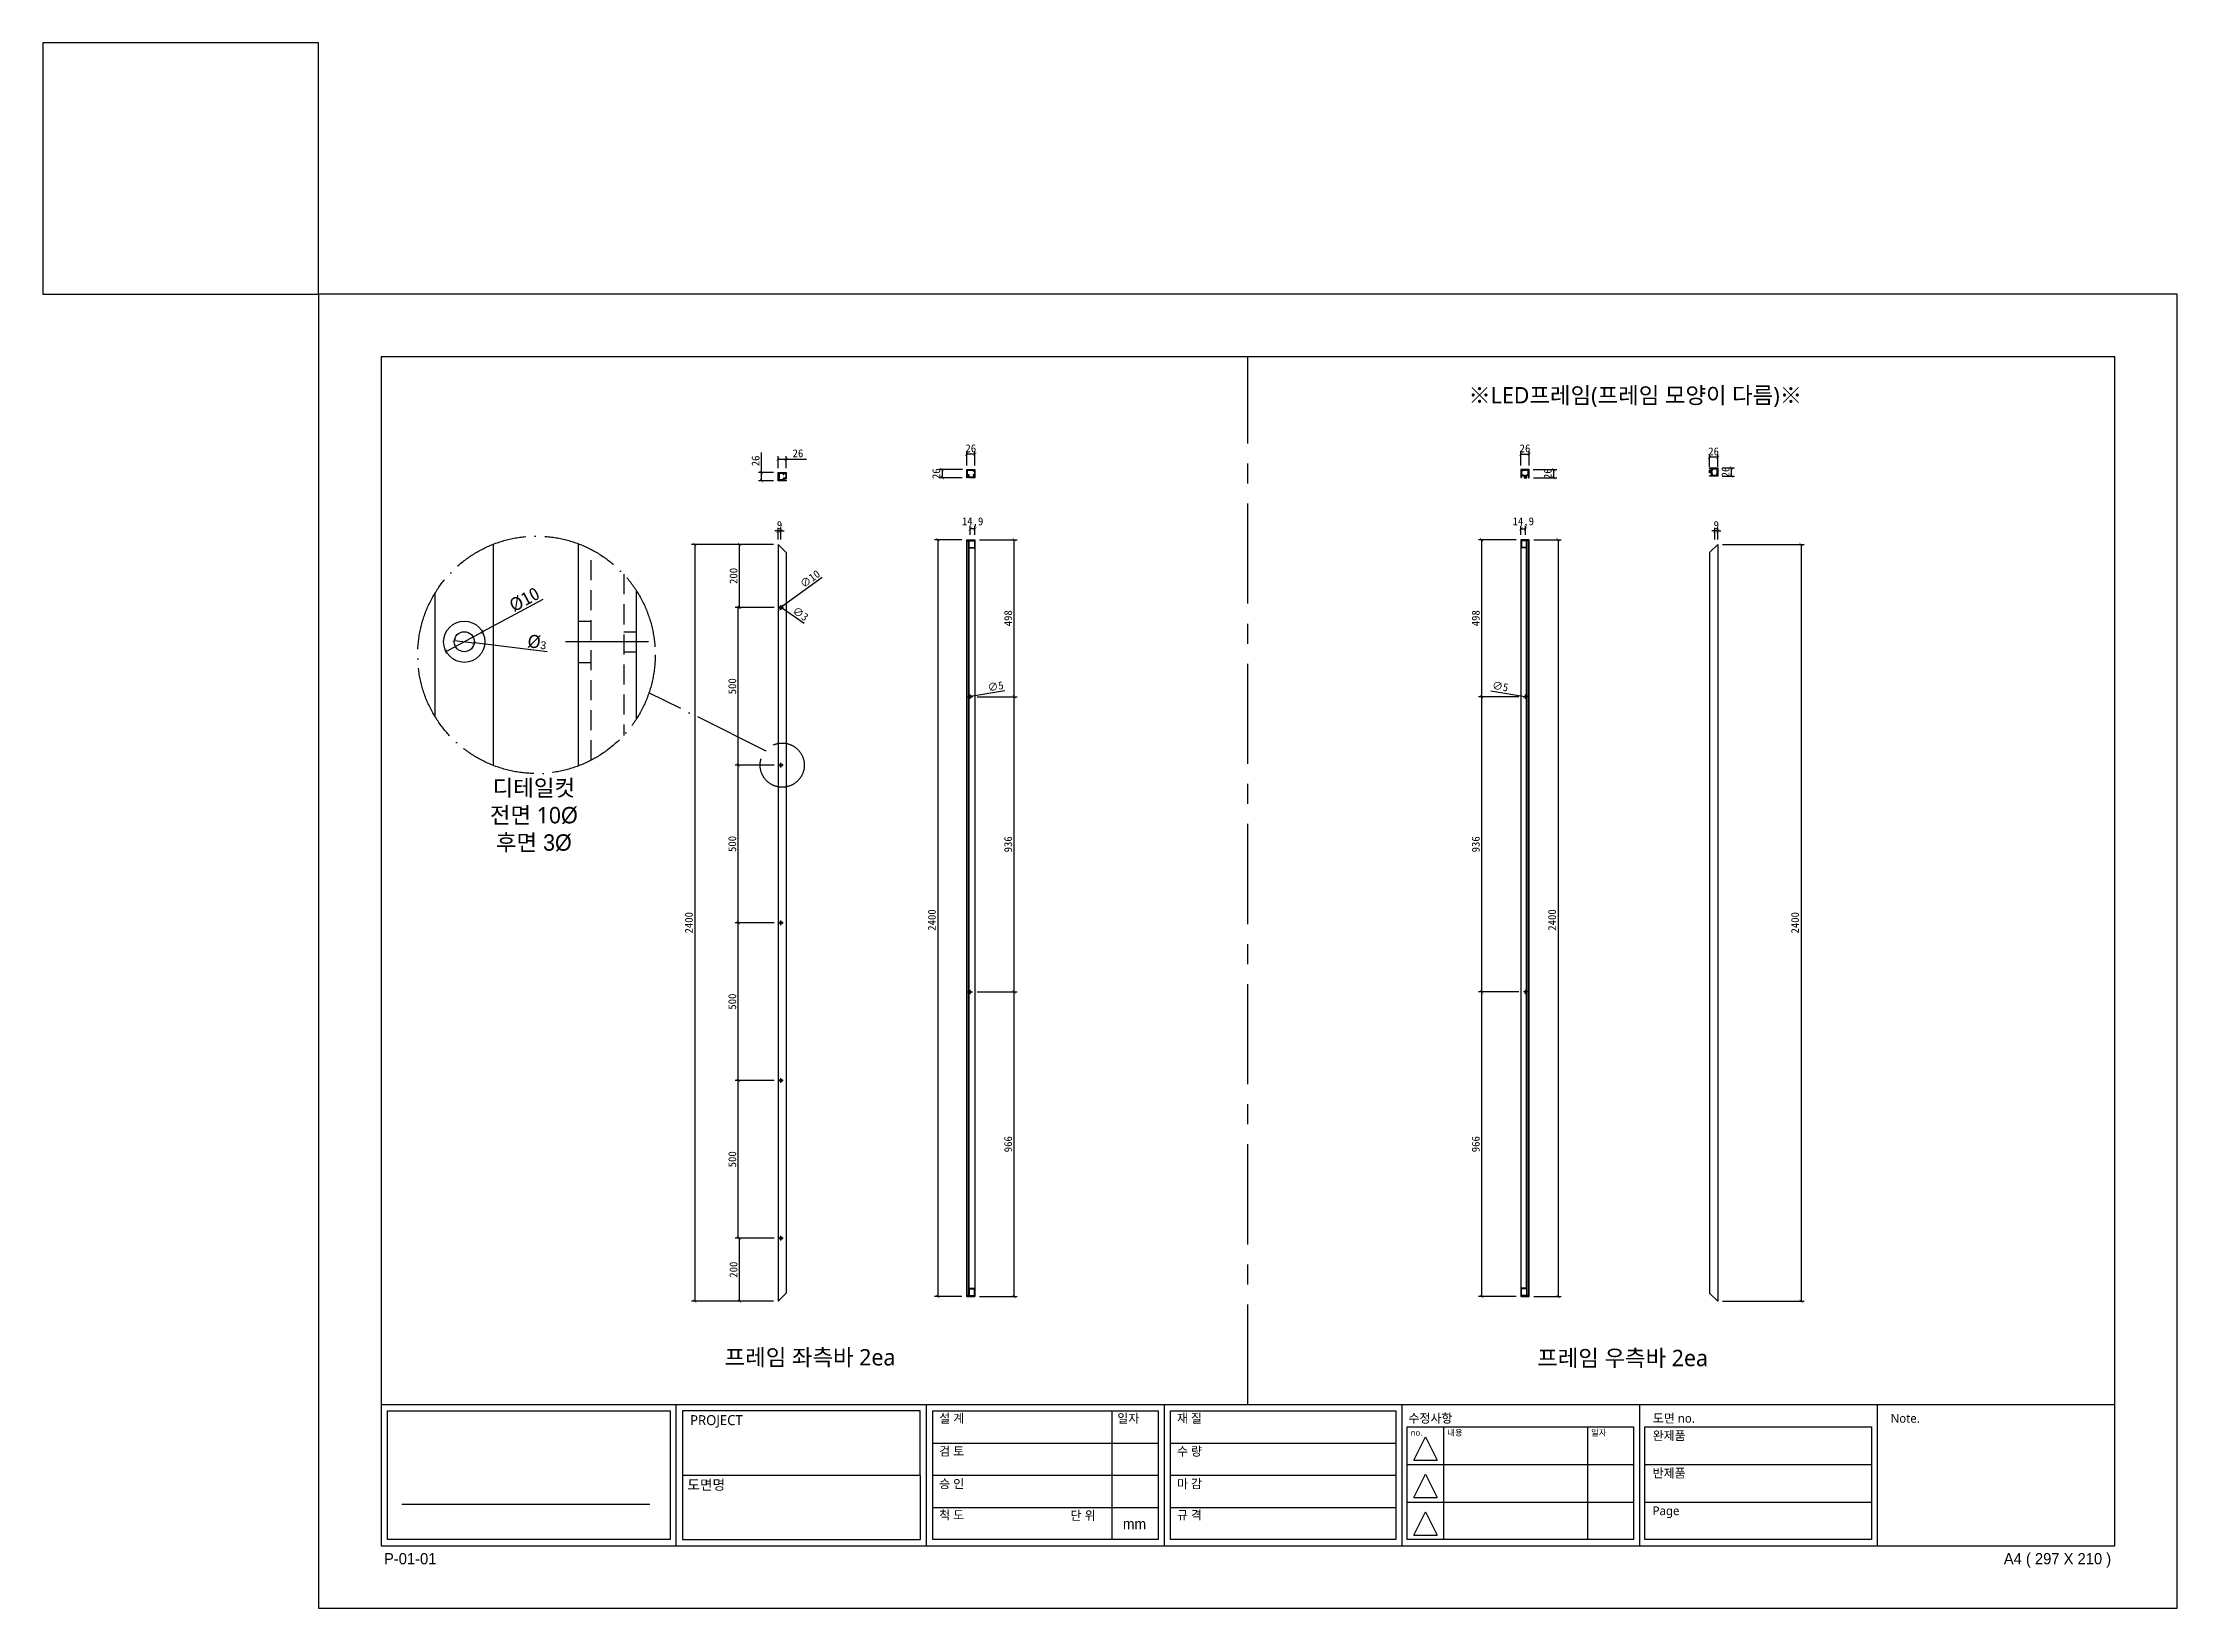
# Model space of a CAD drawing. Header units: millimetres. Extents: x -44117 to 256353, y -2095463 to 65325.
# Drawn here: x -36756 to -29988, y 57733 to 62698 of the extents above; entities that cross this region are included whole.
import ezdxf

# ---------------------------------------------------------------- set-up
doc = ezdxf.new("R2010")
doc.units = ezdxf.units.MM
doc.header["$LTSCALE"] = 10
for name, pattern in [('ACAD_ISO04W100', [30, 24, -3, 0, -3]), ('CENTER', [50.8, 31.75, -6.35, 6.35, -6.35]), ('HIDDEN', [9.525, 6.35, -3.175])]:
    doc.linetypes.add(name, pattern=pattern)
for name, color, linetype in [('cen', 1, 'CENTER'), ('도면층1', 7, 'HIDDEN'), ('도면층2', 3, 'CENTER')]:
    doc.layers.add(name, color=color, linetype=linetype)
doc.styles.add('고딕', font='')
doc.styles.get('고딕').set_extended_font_data('HYgtrE')
doc.dimstyles.new('ISO-25', dxfattribs={"dimtxt": 2.5, "dimasz": 2.5, "dimexe": 1, "dimexo": 1, "dimtad": 1, "dimtxsty": 'Standard', "dimblk": 'ARCHTICK', "dimcen": 2.5, "dimadec": 0, "dimazin": 0, "dimtfac": 1, "dimtmove": 0, "dimatfit": 3, "dimfxl": 0, "dimarcsym": 0})

msp = doc.modelspace()

# ---------------------------------------------------------------- texts
at = {"color": 142, "char_height": 52.004575, "width": 1506.5379465, "attachment_point": 5, "style": '고딕'}
for s, insert in [('{\\fMalgun Gothic|b0|i0|c129|p50;\\C3;※LED프레임(프레임 모양이 다름)※}', (-31706.82036, 61573.95106)), ('{\\fMalgun Gothic|b0|i0|c129|p50;디테일컷\\P전면 10\\fGulim|b0|i0|c129|p50;\\C144;\\c10845184;Ø\\P후면 3Ø}', (-35199.16962, 60245.33745)), ('{\\fMalgun Gothic|b0|i0|c129|p50;프레임 좌측바 2ea}', (-34323.45206, 58526.30182)), ('{\\fMalgun Gothic|b0|i0|c129|p50;프레임 우측바 2ea}', (-31746.99603, 58524.06167))]:
    msp.add_mtext(s, dxfattribs=dict(at, insert=insert))

# ---------------------------------------------------------------- blocks, each defined once
blk = doc.blocks.new('A$C2EC13F1B')
at = {"color": 7}
for p, q in [((-3.67, -0.83), (-1.17, 4.17)), ((-1.17, 4.17), (1.33, -0.83))]:
    blk.add_line(p, q, dxfattribs=at)
blk.add_lwpolyline([(-3.67, -0.83), (1.33, -0.83)], dxfattribs=at)
blk = doc.blocks.new('a4 1scale')
at = {"color": 8}
for p, q in [((-15144.83, -4477.05), (-14867.83, -4477.05)), ((-15097.66, -4499.61), (-15097.66, -4477.05)), ((-15057.67, -4499.62), (-15057.67, -4477.06)), ((-15028.06, -4478.06), (-15028.06, -4498.62)), ((-15019.68, -4499.62), (-15019.68, -4477.06)), ((-14981.69, -4499.62), (-14981.69, -4477.06)), ((-14943.7, -4499.62), (-14943.7, -4477.06)), ((-14905.71, -4499.62), (-14905.71, -4477.06)), ((-14980.9, -4480.63), (-14944.7, -4480.63)), ((-14975.07, -4480.63), (-14975.07, -4498.62)), ((-14952.08, -4480.63), (-14952.08, -4498.62)), ((-14942.91, -4480.63), (-14906.71, -4480.63)), ((-15056.67, -4483.2), (-15020.68, -4483.2)), ((-15018.68, -4483.2), (-14982.69, -4483.2)), ((-15096.66, -4488.33), (-15058.67, -4488.34)), ((-15056.67, -4488.34), (-15020.68, -4488.34)), ((-15018.68, -4488.34), (-14982.69, -4488.34)), ((-14980.9, -4486.63), (-14944.7, -4486.63)), ((-14942.91, -4486.63), (-14906.71, -4486.63)), ((-15141.53, -4492.95), (-15101.88, -4492.95)), ((-15056.67, -4493.48), (-15020.68, -4493.48)), ((-15018.68, -4493.48), (-14982.69, -4493.48)), ((-14980.9, -4492.63), (-14944.7, -4492.63)), ((-14942.91, -4492.63), (-14906.71, -4492.63))]:
    blk.add_line(p, q, dxfattribs=at)
for points in [[(-15154.83, -4509.61), (-14857.83, -4509.61), (-14857.83, -4299.61), (-15154.83, -4299.61)], [(-15144.83, -4499.61), (-14867.83, -4499.61), (-14867.83, -4309.61), (-15144.83, -4309.61)]]:
    blk.add_lwpolyline(points, close=True)
for points in [[(-15143.82, -4478.05), (-15098.66, -4478.05), (-15098.66, -4498.61), (-15143.83, -4498.61)], [(-15058.67, -4478.06), (-15096.66, -4478.05), (-15096.66, -4498.61), (-15058.66, -4498.62)], [(-15056.67, -4478.06), (-15020.68, -4478.06), (-15020.68, -4498.62), (-15056.67, -4498.62)], [(-15018.68, -4478.06), (-14982.69, -4478.06), (-14982.69, -4498.62), (-15018.68, -4498.62)]]:
    blk.add_lwpolyline(points, close=True, dxfattribs=at)
for points in [[(-14944.7, -4480.63), (-14944.7, -4498.62), (-14980.9, -4498.62), (-14980.9, -4480.63)], [(-14906.71, -4480.63), (-14906.71, -4498.62), (-14942.91, -4498.62), (-14942.91, -4480.63)]]:
    blk.add_lwpolyline(points, dxfattribs=at)
at = {"color": 8, "xscale": 0.7469071166727064, "yscale": 0.7469071166727064, "zscale": 0.7469071166727064}
for p in [(-14977.06, -4485.3), (-14977.06, -4491.3), (-14977.06, -4497.29)]:
    blk.add_blockref('A$C2EC13F1B', p, dxfattribs=at)
at = {"color": 8, "style": '고딕'}
for s, insert, char_height, width, attachment_point in [('{\\fMalgun Gothic|b0|i0|c129|p50;PROJECT}', (-15095.45, -4478.74), 1.6004, 37.4801, 1), ('{\\fMalgun Gothic|b0|i0|c129|p50;설 계}', (-15055.65, -4478.55), 1.4003, 21.6513, 1), ('{\\fGulim|b0|i0|c129|p50;일자}', (-15027.2, -4478.57), 1.4, 24.7824, 1), ('{\\fMalgun Gothic|b0|i0|c129|p50;재 질}', (-15017.66, -4478.55), 1.4003, 21.6513, 1), ('{\\fMalgun Gothic|b0|i0|c129|p50;수정사항}', (-14980.67, -4478.55), 1.4003, 21.6513, 1), ('{\\fMalgun Gothic|b0|i0|c129|p50;no.}', (-14980.32, -4481.07), 0.96, 25.9815, 1), ('{\\fMalgun Gothic|b0|i0|c129|p50;내용}', (-14974.49, -4481.07), 0.96, 25.9815, 1), ('{\\fMalgun Gothic|b0|i0|c129|p50;일자}', (-14951.5, -4481.07), 0.96, 25.9815, 1), ('{\\fGulim|b0|i0|c129|p50;완\\fMalgun Gothic|b0|i0|c129|p50;제품}', (-14941.66, -4481.32), 1.4003, 21.6513, 1), ('{\\fMalgun Gothic|b0|i0|c129|p50;도면 no.}', (-14941.63, -4478.55), 1.4003, 21.6513, 1), ('{\\fMalgun Gothic|b0|i0|c129|p50;Note.}', (-14903.64, -4478.55), 1.4003, 21.6513, 1), ('{\\fMalgun Gothic|b0|i0|c129|p50;검 토}', (-15055.65, -4483.82), 1.4003, 21.6513, 1), ('{\\fMalgun Gothic|b0|i0|c129|p50;수 량}', (-15017.66, -4483.82), 1.4003, 21.6513, 1), ('{\\fMalgun Gothic|b0|i0|c129|p50;반제품}', (-14941.66, -4487.32), 1.4003, 21.6513, 1), ('{\\fMalgun Gothic|b0|i0|c129|p50;도면명}', (-15095.89, -4489.07), 1.6004, 37.4801, 1), ('{\\fMalgun Gothic|b0|i0|c129|p50;승 인}', (-15055.65, -4489.02), 1.4003, 21.6513, 1), ('{\\fMalgun Gothic|b0|i0|c129|p50;마 감}', (-15017.66, -4489.02), 1.4003, 21.6513, 1), ('{\\fMalgun Gothic|b0|i0|c129|p50;척 도 }', (-15055.65, -4494.02), 1.4003, 21.6513, 1), ('{\\fGulim|b0|i0|c129|p50;단 위}', (-15034.68, -4494.09), 1.4003, 21.6513, 1), ('{\\fMalgun Gothic|b0|i0|c129|p50;규 격 }', (-15017.66, -4494.02), 1.4003, 21.6513, 1), ('{\\fMalgun Gothic|b0|i0|c129|p50;Page}', (-14941.66, -4493.32), 1.4003, 21.6513, 1), ('mm', (-15024.45, -4496.13), 1.7, 15.2516, 5), ('{\\C8;P-01-01}', (-15144.37, -4500.78), 1.8004, 27.0059, 1), ('{\\C8;A4 ( 297 X 210 )}', (-14868.4, -4500.78), 1.8004, 27.0059, 3)]:
    blk.add_mtext(s, dxfattribs=dict(at, insert=insert, char_height=char_height, width=width, attachment_point=attachment_point))
blk = doc.blocks.new('_ArchTick')
at = {"color": 0, "linetype": 'ByBlock', "const_width": 0.15}
blk.add_lwpolyline([(-0.5, -0.5), (0.5, 0.5)], dxfattribs=at)
blk = doc.blocks.new('*D731')
at = {"color": 0, "lineweight": -2}
for p, q in [((-34439.6, 61106.9), (-34698.8, 61106.9)), ((-34688.8, 61106.9), (-34688.8, 58706.9)), ((-34439.6, 58706.9), (-34698.8, 58706.9))]:
    blk.add_line(p, q, dxfattribs=at)
at = {"layer": 'Defpoints', "color": 0}
for p in [(-34424.6, 61106.9), (-34688.8, 58706.9), (-34424.6, 58706.9)]:
    blk.add_point(p, dxfattribs=at)
at = {"color": 0, "lineweight": -2, "xscale": 10, "yscale": 10, "zscale": 10}
for p, rotation in [((-34688.8, 61106.9), 90), ((-34688.8, 58706.9), 270)]:
    blk.add_blockref('_ArchTick', p, dxfattribs=dict(at, rotation=rotation))
at = {"color": 0, "insert": (-34707.5, 59906.9), "char_height": 25, "attachment_point": 5, "rotation": 90}
blk.add_mtext('2400', dxfattribs=at)
blk = doc.blocks.new('*D732')
at = {"color": 0, "lineweight": -2}
for p, q in [((-34437.6, 58906.9), (-34557.1, 58906.9)), ((-34547.1, 58706.9), (-34547.1, 58906.9)), ((-34439.6, 58706.9), (-34557.1, 58706.9))]:
    blk.add_line(p, q, dxfattribs=at)
at = {"layer": 'Defpoints', "color": 0}
for p in [(-34547.1, 58906.9), (-34422.6, 58906.9), (-34424.6, 58706.9)]:
    blk.add_point(p, dxfattribs=at)
at = {"color": 0, "lineweight": -2, "xscale": 10, "yscale": 10, "zscale": 10}
for p, rotation in [((-34547.1, 58906.9), 90), ((-34547.1, 58706.9), 270)]:
    blk.add_blockref('_ArchTick', p, dxfattribs=dict(at, rotation=rotation))
at = {"color": 0, "insert": (-34565.9, 58806.9), "char_height": 25, "attachment_point": 5, "rotation": 90}
blk.add_mtext('200', dxfattribs=at)
blk = doc.blocks.new('*D733')
at = {"color": 0, "lineweight": -2}
for p, q in [((-34437.6, 59406.9), (-34561.1, 59406.9)), ((-34551.1, 58906.9), (-34551.1, 59406.9)), ((-34437.6, 58906.9), (-34561.1, 58906.9))]:
    blk.add_line(p, q, dxfattribs=at)
at = {"layer": 'Defpoints', "color": 0}
for p in [(-34551.1, 59406.9), (-34422.6, 59406.9), (-34422.6, 58906.9)]:
    blk.add_point(p, dxfattribs=at)
at = {"color": 0, "lineweight": -2, "xscale": 10, "yscale": 10, "zscale": 10}
for p, rotation in [((-34551.1, 59406.9), 90), ((-34551.1, 58906.9), 270)]:
    blk.add_blockref('_ArchTick', p, dxfattribs=dict(at, rotation=rotation))
at = {"color": 0, "insert": (-34569.9, 59156.9), "char_height": 25, "attachment_point": 5, "rotation": 90}
blk.add_mtext('500', dxfattribs=at)
blk = doc.blocks.new('*D734')
at = {"color": 0, "lineweight": -2}
for p, q in [((-34437.6, 59906.9), (-34561.1, 59906.9)), ((-34551.1, 59406.9), (-34551.1, 59906.9)), ((-34437.6, 59406.9), (-34561.1, 59406.9))]:
    blk.add_line(p, q, dxfattribs=at)
at = {"layer": 'Defpoints', "color": 0}
for p in [(-34551.1, 59906.9), (-34422.6, 59906.9), (-34422.6, 59406.9)]:
    blk.add_point(p, dxfattribs=at)
at = {"color": 0, "lineweight": -2, "xscale": 10, "yscale": 10, "zscale": 10}
for p, rotation in [((-34551.1, 59906.9), 90), ((-34551.1, 59406.9), 270)]:
    blk.add_blockref('_ArchTick', p, dxfattribs=dict(at, rotation=rotation))
at = {"color": 0, "insert": (-34569.9, 59656.9), "char_height": 25, "attachment_point": 5, "rotation": 90}
blk.add_mtext('500', dxfattribs=at)
blk = doc.blocks.new('*D735')
at = {"color": 0, "lineweight": -2}
for p, q in [((-34437.6, 60406.9), (-34561.1, 60406.9)), ((-34551.1, 59906.9), (-34551.1, 60406.9)), ((-34437.6, 59906.9), (-34561.1, 59906.9))]:
    blk.add_line(p, q, dxfattribs=at)
at = {"layer": 'Defpoints', "color": 0}
for p in [(-34551.1, 60406.9), (-34422.6, 60406.9), (-34422.6, 59906.9)]:
    blk.add_point(p, dxfattribs=at)
at = {"color": 0, "lineweight": -2, "xscale": 10, "yscale": 10, "zscale": 10}
for p, rotation in [((-34551.1, 60406.9), 90), ((-34551.1, 59906.9), 270)]:
    blk.add_blockref('_ArchTick', p, dxfattribs=dict(at, rotation=rotation))
at = {"color": 0, "insert": (-34569.9, 60156.9), "char_height": 25, "attachment_point": 5, "rotation": 90}
blk.add_mtext('500', dxfattribs=at)
blk = doc.blocks.new('*D736')
at = {"color": 0, "lineweight": -2}
for p, q in [((-34437.6, 60906.9), (-34561.1, 60906.9)), ((-34551.1, 60406.9), (-34551.1, 60906.9)), ((-34437.6, 60406.9), (-34561.1, 60406.9))]:
    blk.add_line(p, q, dxfattribs=at)
at = {"layer": 'Defpoints', "color": 0}
for p in [(-34551.1, 60906.9), (-34422.6, 60906.9), (-34422.6, 60406.9)]:
    blk.add_point(p, dxfattribs=at)
at = {"color": 0, "lineweight": -2, "xscale": 10, "yscale": 10, "zscale": 10}
for p, rotation in [((-34551.1, 60906.9), 90), ((-34551.1, 60406.9), 270)]:
    blk.add_blockref('_ArchTick', p, dxfattribs=dict(at, rotation=rotation))
at = {"color": 0, "insert": (-34569.9, 60656.9), "char_height": 25, "attachment_point": 5, "rotation": 90}
blk.add_mtext('500', dxfattribs=at)
blk = doc.blocks.new('*D737')
at = {"color": 0, "lineweight": -2}
for p, q in [((-34439.6, 61106.9), (-34557.1, 61106.9)), ((-34547.1, 60906.9), (-34547.1, 61106.9)), ((-34437.6, 60906.9), (-34557.1, 60906.9))]:
    blk.add_line(p, q, dxfattribs=at)
at = {"layer": 'Defpoints', "color": 0}
for p in [(-34547.1, 61106.9), (-34424.6, 61106.9), (-34422.6, 60906.9)]:
    blk.add_point(p, dxfattribs=at)
at = {"color": 0, "lineweight": -2, "xscale": 10, "yscale": 10, "zscale": 10}
for p, rotation in [((-34547.1, 61106.9), 90), ((-34547.1, 60906.9), 270)]:
    blk.add_blockref('_ArchTick', p, dxfattribs=dict(at, rotation=rotation))
at = {"color": 0, "insert": (-34565.9, 61006.9), "char_height": 25, "attachment_point": 5, "rotation": 90}
blk.add_mtext('200', dxfattribs=at)
blk = doc.blocks.new('*D724')
at = {"color": 0, "lineweight": -2}
for p, q in [((-34285.2, 61002), (-34411.5, 60909.8)), ((-34419.6, 60903.9), (-34411.5, 60909.8)), ((-34419.6, 60903.9), (-34419.6, 60903.9))]:
    blk.add_line(p, q, dxfattribs=at)
at = {"layer": 'Defpoints', "color": 0}
for p in [(-34419.6, 60903.9), (-34411.5, 60909.8)]:
    blk.add_point(p, dxfattribs=at)
at = {"color": 0, "lineweight": -2, "xscale": 10, "yscale": 10, "zscale": 10}
for p, rotation in [((-34411.5, 60909.8), 216.1355697823303), ((-34419.6, 60903.9), 36.13556978233034)]:
    blk.add_blockref('_ArchTick', p, dxfattribs=dict(at, rotation=rotation))
at = {"color": 0, "insert": (-34323.2, 60997.5), "char_height": 25, "attachment_point": 5, "rotation": 36.13557}
blk.add_mtext('∅10', dxfattribs=at)
blk = doc.blocks.new('*D738')
at = {"color": 0, "lineweight": -2}
for p, q in [((-34416.8, 60907.7), (-34416.8, 60907.7)), ((-34416.8, 60907.7), (-34414.3, 60906)), ((-34342.1, 60855.9), (-34414.3, 60906))]:
    blk.add_line(p, q, dxfattribs=at)
at = {"layer": 'Defpoints', "color": 0}
for p in [(-34416.8, 60907.7), (-34414.3, 60906)]:
    blk.add_point(p, dxfattribs=at)
at = {"color": 0, "lineweight": -2, "xscale": 10, "yscale": 10, "zscale": 10}
for p, rotation in [((-34416.8, 60907.7), 325.2612745729193), ((-34414.3, 60906), 145.2612745729194)]:
    blk.add_blockref('_ArchTick', p, dxfattribs=dict(at, rotation=rotation))
at = {"color": 0, "insert": (-34353.7, 60886.7), "char_height": 25, "attachment_point": 5, "rotation": 325.26127}
blk.add_mtext('∅3', dxfattribs=at)
blk = doc.blocks.new('*D739')
at = {"color": 0, "lineweight": -2}
for p, q in [((-35170.9, 60932.6), (-35362.2, 60829.3)), ((-35477.3, 60767.2), (-35362.2, 60829.3)), ((-35477.3, 60767.2), (-35477.3, 60767.2))]:
    blk.add_line(p, q, dxfattribs=at)
at = {"layer": 'Defpoints', "color": 0}
for p in [(-35362.2, 60829.3), (-35477.3, 60767.2)]:
    blk.add_point(p, dxfattribs=at)
at = {"color": 0, "lineweight": -2, "xscale": 10, "yscale": 10, "zscale": 10}
for p, rotation in [((-35362.2, 60829.3), 208.3664107921225), ((-35477.3, 60767.2), 28.3664107921225)]:
    blk.add_blockref('_ArchTick', p, dxfattribs=dict(at, rotation=rotation))
at = {"color": 0, "insert": (-35229, 60932), "char_height": 25, "attachment_point": 5, "rotation": 28.36641}
blk.add_mtext('{\\H1.6667x;Ø10}', dxfattribs=at)
blk = doc.blocks.new('*D740')
at = {"color": 0, "lineweight": -2}
for p, q in [((-35451.3, 60802.1), (-35451.3, 60802.1)), ((-35451.3, 60802.1), (-35388.2, 60794.3)), ((-35157.3, 60765.8), (-35388.2, 60794.3))]:
    blk.add_line(p, q, dxfattribs=at)
at = {"layer": 'Defpoints', "color": 0}
for p in [(-35451.3, 60802.1), (-35388.2, 60794.3)]:
    blk.add_point(p, dxfattribs=at)
at = {"color": 0, "lineweight": -2, "xscale": 10, "yscale": 10, "zscale": 10}
for p, rotation in [((-35451.3, 60802.1), 352.9456362608946), ((-35388.2, 60794.3), 172.9456362608946)]:
    blk.add_blockref('_ArchTick', p, dxfattribs=dict(at, rotation=rotation))
at = {"color": 0, "insert": (-35189.2, 60797), "char_height": 25, "attachment_point": 5, "rotation": 352.94564}
blk.add_mtext('{\\H1.6667x;Ø\\fPMingLiU|b0|i0|c129|p0;\\H0.59999x;3}', dxfattribs=at)
blk = doc.blocks.new('*D725')
at = {"color": 0, "lineweight": -2}
for p, q in [((-34424.6, 61149.4), (-34434.6, 61149.4)), ((-34424.6, 61121.9), (-34424.6, 61159.4)), ((-34424.6, 61149.4), (-34415.6, 61149.4)), ((-34415.6, 61121.9), (-34415.6, 61159.4)), ((-34415.6, 61149.4), (-34405.6, 61149.4))]:
    blk.add_line(p, q, dxfattribs=at)
at = {"layer": 'Defpoints', "color": 0}
for p in [(-34415.6, 61149.4), (-34424.6, 61106.9), (-34415.6, 61106.9)]:
    blk.add_point(p, dxfattribs=at)
at = {"color": 0, "lineweight": -2, "xscale": 10, "yscale": 10, "zscale": 10}
blk.add_blockref('_ArchTick', (-34424.6, 61149.4), dxfattribs=at)
at = {"color": 0, "lineweight": -2, "xscale": 10, "yscale": 10, "zscale": 10, "rotation": 180}
blk.add_blockref('_ArchTick', (-34415.6, 61149.4), dxfattribs=at)
at = {"color": 0, "insert": (-34420.1, 61168.2), "char_height": 25, "attachment_point": 5}
blk.add_mtext('9', dxfattribs=at)
blk = doc.blocks.new('*D726')
at = {"color": 0, "lineweight": -2}
for p, q in [((-33817.9, 60623.3), (-33813, 60624.1)), ((-33817.9, 60623.3), (-33817.9, 60623.3)), ((-33705.2, 60642.7), (-33813, 60624.1))]:
    blk.add_line(p, q, dxfattribs=at)
at = {"layer": 'Defpoints', "color": 0}
for p in [(-33817.9, 60623.3), (-33813, 60624.1)]:
    blk.add_point(p, dxfattribs=at)
at = {"color": 0, "lineweight": -2, "xscale": 10, "yscale": 10, "zscale": 10}
for p, rotation in [((-33817.9, 60623.3), 9.769614519440799), ((-33813, 60624.1), 189.7696145194408)]:
    blk.add_blockref('_ArchTick', p, dxfattribs=dict(at, rotation=rotation))
at = {"color": 0, "insert": (-33735, 60656.6), "char_height": 25, "attachment_point": 5, "rotation": 9.76961}
blk.add_mtext('∅5', dxfattribs=at)
blk = doc.blocks.new('*D727')
at = {"color": 0, "lineweight": -2}
for p, q in [((-33841.6, 61121.7), (-33928.3, 61121.7)), ((-33918.3, 61121.7), (-33918.3, 58721.7)), ((-33841.6, 58721.7), (-33928.3, 58721.7))]:
    blk.add_line(p, q, dxfattribs=at)
at = {"layer": 'Defpoints', "color": 0}
for p in [(-33826.6, 61121.7), (-33918.3, 58721.7), (-33826.6, 58721.7)]:
    blk.add_point(p, dxfattribs=at)
at = {"color": 0, "lineweight": -2, "xscale": 10, "yscale": 10, "zscale": 10}
for p, rotation in [((-33918.3, 61121.7), 90), ((-33918.3, 58721.7), 270)]:
    blk.add_blockref('_ArchTick', p, dxfattribs=dict(at, rotation=rotation))
at = {"color": 0, "insert": (-33937.1, 59915.7), "char_height": 25, "attachment_point": 5, "rotation": 90}
blk.add_mtext('2400', dxfattribs=at)
blk = doc.blocks.new('*D723')
at = {"color": 0, "lineweight": -2}
for p, q in [((-33815.5, 61136.7), (-33815.5, 61166.1)), ((-33800.6, 61156.1), (-33815.5, 61156.1)), ((-33800.6, 61136.7), (-33800.6, 61166.1))]:
    blk.add_line(p, q, dxfattribs=at)
at = {"layer": 'Defpoints', "color": 0}
for p in [(-33815.5, 61156.1), (-33815.5, 61121.7), (-33800.6, 61121.7)]:
    blk.add_point(p, dxfattribs=at)
at = {"color": 0, "lineweight": -2, "xscale": 10, "yscale": 10, "zscale": 10, "rotation": 180}
blk.add_blockref('_ArchTick', (-33815.5, 61156.1), dxfattribs=at)
at = {"color": 0, "lineweight": -2, "xscale": 10, "yscale": 10, "zscale": 10}
blk.add_blockref('_ArchTick', (-33800.6, 61156.1), dxfattribs=at)
at = {"color": 0, "insert": (-33808, 61176.9), "char_height": 25, "attachment_point": 5}
blk.add_mtext('14,9', dxfattribs=at)
blk = doc.blocks.new('*D728')
at = {"color": 0, "lineweight": -2}
for p, q in [((-33789, 59687.7), (-33666.3, 59687.7)), ((-33676.3, 58721.7), (-33676.3, 59687.7)), ((-33785.6, 58721.7), (-33666.3, 58721.7))]:
    blk.add_line(p, q, dxfattribs=at)
at = {"layer": 'Defpoints', "color": 0}
for p in [(-33804, 59687.7), (-33676.3, 59687.7), (-33800.6, 58721.7)]:
    blk.add_point(p, dxfattribs=at)
at = {"color": 0, "lineweight": -2, "xscale": 10, "yscale": 10, "zscale": 10}
for p, rotation in [((-33676.3, 59687.7), 90), ((-33676.3, 58721.7), 270)]:
    blk.add_blockref('_ArchTick', p, dxfattribs=dict(at, rotation=rotation))
at = {"color": 0, "insert": (-33695.1, 59204.7), "char_height": 25, "attachment_point": 5, "rotation": 90}
blk.add_mtext('966', dxfattribs=at)
blk = doc.blocks.new('*D729')
at = {"color": 0, "lineweight": -2}
for p, q in [((-33789, 60623.7), (-33666.3, 60623.7)), ((-33676.3, 59687.7), (-33676.3, 60623.7)), ((-33793.5, 59687.7), (-33666.3, 59687.7))]:
    blk.add_line(p, q, dxfattribs=at)
at = {"layer": 'Defpoints', "color": 0}
for p in [(-33804, 60623.7), (-33676.3, 60623.7), (-33808.5, 59687.7)]:
    blk.add_point(p, dxfattribs=at)
at = {"color": 0, "lineweight": -2, "xscale": 10, "yscale": 10, "zscale": 10}
for p, rotation in [((-33676.3, 60623.7), 90), ((-33676.3, 59687.7), 270)]:
    blk.add_blockref('_ArchTick', p, dxfattribs=dict(at, rotation=rotation))
at = {"color": 0, "insert": (-33695.1, 60155.7), "char_height": 25, "attachment_point": 5, "rotation": 90}
blk.add_mtext('936', dxfattribs=at)
blk = doc.blocks.new('*D730')
at = {"color": 0, "lineweight": -2}
for p, q in [((-33785.6, 61121.7), (-33666.3, 61121.7)), ((-33676.3, 60623.7), (-33676.3, 61121.7)), ((-33793.5, 60623.7), (-33666.3, 60623.7))]:
    blk.add_line(p, q, dxfattribs=at)
at = {"layer": 'Defpoints', "color": 0}
for p in [(-33800.6, 61121.7), (-33676.3, 61121.7), (-33808.5, 60623.7)]:
    blk.add_point(p, dxfattribs=at)
at = {"color": 0, "lineweight": -2, "xscale": 10, "yscale": 10, "zscale": 10}
for p, rotation in [((-33676.3, 61121.7), 90), ((-33676.3, 60623.7), 270)]:
    blk.add_blockref('_ArchTick', p, dxfattribs=dict(at, rotation=rotation))
at = {"color": 0, "insert": (-33695.1, 60872.7), "char_height": 25, "attachment_point": 5, "rotation": 90}
blk.add_mtext('498', dxfattribs=at)
blk = doc.blocks.new('*D802')
at = {"color": 0, "lineweight": -2}
for p, q in [((-33826.6, 61357.5), (-33826.6, 61402.7)), ((-33800.6, 61392.7), (-33826.6, 61392.7)), ((-33800.6, 61357.3), (-33800.6, 61402.7))]:
    blk.add_line(p, q, dxfattribs=at)
at = {"layer": 'Defpoints', "color": 0}
for p in [(-33826.6, 61392.7), (-33826.6, 61342.5), (-33800.6, 61342.3)]:
    blk.add_point(p, dxfattribs=at)
at = {"color": 0, "lineweight": -2, "xscale": 10, "yscale": 10, "zscale": 10, "rotation": 180}
blk.add_blockref('_ArchTick', (-33826.6, 61392.7), dxfattribs=at)
at = {"color": 0, "lineweight": -2, "xscale": 10, "yscale": 10, "zscale": 10}
blk.add_blockref('_ArchTick', (-33800.6, 61392.7), dxfattribs=at)
at = {"color": 0, "insert": (-33813.6, 61411.5), "char_height": 25, "attachment_point": 5}
blk.add_mtext('26', dxfattribs=at)
blk = doc.blocks.new('*D803')
at = {"color": 0, "lineweight": -2}
for p, q in [((-33840, 61344), (-33914.3, 61344)), ((-33904.3, 61344), (-33904.3, 61318)), ((-33840.8, 61318), (-33914.3, 61318))]:
    blk.add_line(p, q, dxfattribs=at)
at = {"layer": 'Defpoints', "color": 0}
for p in [(-33825, 61344), (-33904.3, 61318), (-33825.8, 61318)]:
    blk.add_point(p, dxfattribs=at)
at = {"color": 0, "lineweight": -2, "xscale": 10, "yscale": 10, "zscale": 10}
for p, rotation in [((-33904.3, 61344), 90), ((-33904.3, 61318), 270)]:
    blk.add_blockref('_ArchTick', p, dxfattribs=dict(at, rotation=rotation))
at = {"color": 0, "insert": (-33923, 61331), "char_height": 25, "attachment_point": 5, "rotation": 90}
blk.add_mtext('26', dxfattribs=at)
blk = doc.blocks.new('*D825')
at = {"color": 0, "lineweight": -2}
for p, q in [((-31430.3, 61106.9), (-31171.1, 61106.9)), ((-31181.1, 61106.9), (-31181.1, 58706.9)), ((-31430.3, 58706.9), (-31171.1, 58706.9))]:
    blk.add_line(p, q, dxfattribs=at)
at = {"layer": 'Defpoints', "color": 0}
for p in [(-31445.3, 61106.9), (-31445.3, 58706.9), (-31181.1, 58706.9)]:
    blk.add_point(p, dxfattribs=at)
at = {"color": 0, "lineweight": -2, "xscale": 10, "yscale": 10, "zscale": 10}
for p, rotation in [((-31181.1, 61106.9), 90), ((-31181.1, 58706.9), 270)]:
    blk.add_blockref('_ArchTick', p, dxfattribs=dict(at, rotation=rotation))
at = {"color": 0, "insert": (-31199.9, 59906.9), "char_height": 25, "attachment_point": 5, "rotation": 90}
blk.add_mtext('2400', dxfattribs=at)
blk = doc.blocks.new('*D819')
at = {"color": 0, "lineweight": -2}
for p, q in [((-31454.3, 61149.4), (-31464.3, 61149.4)), ((-31454.3, 61121.9), (-31454.3, 61159.4)), ((-31445.3, 61149.4), (-31454.3, 61149.4)), ((-31445.3, 61121.9), (-31445.3, 61159.4)), ((-31445.3, 61149.4), (-31435.3, 61149.4))]:
    blk.add_line(p, q, dxfattribs=at)
at = {"layer": 'Defpoints', "color": 0}
for p in [(-31454.3, 61149.4), (-31454.3, 61106.9), (-31445.3, 61106.9)]:
    blk.add_point(p, dxfattribs=at)
at = {"color": 0, "lineweight": -2, "xscale": 10, "yscale": 10, "zscale": 10}
blk.add_blockref('_ArchTick', (-31454.3, 61149.4), dxfattribs=at)
at = {"color": 0, "lineweight": -2, "xscale": 10, "yscale": 10, "zscale": 10, "rotation": 180}
blk.add_blockref('_ArchTick', (-31445.3, 61149.4), dxfattribs=at)
at = {"color": 0, "insert": (-31449.8, 61168.2), "char_height": 25, "attachment_point": 5}
blk.add_mtext('9', dxfattribs=at)
blk = doc.blocks.new('*D826')
at = {"color": 0, "lineweight": -2}
for p, q in [((-32164.7, 60642.7), (-32056.9, 60624.1)), ((-32051.9, 60623.3), (-32056.9, 60624.1)), ((-32051.9, 60623.3), (-32051.9, 60623.3))]:
    blk.add_line(p, q, dxfattribs=at)
at = {"layer": 'Defpoints', "color": 0}
for p in [(-32056.9, 60624.1), (-32051.9, 60623.3)]:
    blk.add_point(p, dxfattribs=at)
at = {"color": 0, "lineweight": -2, "xscale": 10, "yscale": 10, "zscale": 10}
for p, rotation in [((-32056.9, 60624.1), 350.2303854806272), ((-32051.9, 60623.3), 170.2303854806272)]:
    blk.add_blockref('_ArchTick', p, dxfattribs=dict(at, rotation=rotation))
at = {"color": 0, "insert": (-32134.8, 60656.6), "char_height": 25, "attachment_point": 5, "rotation": 350.23039}
blk.add_mtext('∅5', dxfattribs=at)
blk = doc.blocks.new('*D827')
at = {"color": 0, "lineweight": -2}
for p, q in [((-32028.3, 61121.7), (-31941.5, 61121.7)), ((-31951.5, 61121.7), (-31951.5, 58721.7)), ((-32028.3, 58721.7), (-31941.5, 58721.7))]:
    blk.add_line(p, q, dxfattribs=at)
at = {"layer": 'Defpoints', "color": 0}
for p in [(-32043.3, 61121.7), (-32043.3, 58721.7), (-31951.5, 58721.7)]:
    blk.add_point(p, dxfattribs=at)
at = {"color": 0, "lineweight": -2, "xscale": 10, "yscale": 10, "zscale": 10}
for p, rotation in [((-31951.5, 61121.7), 90), ((-31951.5, 58721.7), 270)]:
    blk.add_blockref('_ArchTick', p, dxfattribs=dict(at, rotation=rotation))
at = {"color": 0, "insert": (-31970.3, 59915.7), "char_height": 25, "attachment_point": 5, "rotation": 90}
blk.add_mtext('2400', dxfattribs=at)
blk = doc.blocks.new('*D820')
at = {"color": 0, "lineweight": -2}
for p, q in [((-32069.3, 61136.7), (-32069.3, 61166.1)), ((-32069.3, 61156.1), (-32054.4, 61156.1)), ((-32054.4, 61136.7), (-32054.4, 61166.1))]:
    blk.add_line(p, q, dxfattribs=at)
at = {"layer": 'Defpoints', "color": 0}
for p in [(-32069.3, 61121.7), (-32054.4, 61156.1), (-32054.4, 61121.7)]:
    blk.add_point(p, dxfattribs=at)
at = {"color": 0, "lineweight": -2, "xscale": 10, "yscale": 10, "zscale": 10, "rotation": 180}
blk.add_blockref('_ArchTick', (-32069.3, 61156.1), dxfattribs=at)
at = {"color": 0, "lineweight": -2, "xscale": 10, "yscale": 10, "zscale": 10}
blk.add_blockref('_ArchTick', (-32054.4, 61156.1), dxfattribs=at)
at = {"color": 0, "insert": (-32061.8, 61176.9), "char_height": 25, "attachment_point": 5}
blk.add_mtext('14,9', dxfattribs=at)
blk = doc.blocks.new('*D828')
at = {"color": 0, "lineweight": -2}
for p, q in [((-32080.9, 59687.7), (-32203.6, 59687.7)), ((-32193.6, 58721.7), (-32193.6, 59687.7)), ((-32084.3, 58721.7), (-32203.6, 58721.7))]:
    blk.add_line(p, q, dxfattribs=at)
at = {"layer": 'Defpoints', "color": 0}
for p in [(-32193.6, 59687.7), (-32065.9, 59687.7), (-32069.3, 58721.7)]:
    blk.add_point(p, dxfattribs=at)
at = {"color": 0, "lineweight": -2, "xscale": 10, "yscale": 10, "zscale": 10}
for p, rotation in [((-32193.6, 59687.7), 90), ((-32193.6, 58721.7), 270)]:
    blk.add_blockref('_ArchTick', p, dxfattribs=dict(at, rotation=rotation))
at = {"color": 0, "insert": (-32212.3, 59204.7), "char_height": 25, "attachment_point": 5, "rotation": 90}
blk.add_mtext('966', dxfattribs=at)
blk = doc.blocks.new('*D829')
at = {"color": 0, "lineweight": -2}
for p, q in [((-32080.9, 60623.7), (-32203.6, 60623.7)), ((-32193.6, 59687.7), (-32193.6, 60623.7)), ((-32076.4, 59687.7), (-32203.6, 59687.7))]:
    blk.add_line(p, q, dxfattribs=at)
at = {"layer": 'Defpoints', "color": 0}
for p in [(-32193.6, 60623.7), (-32065.9, 60623.7), (-32061.4, 59687.7)]:
    blk.add_point(p, dxfattribs=at)
at = {"color": 0, "lineweight": -2, "xscale": 10, "yscale": 10, "zscale": 10}
for p, rotation in [((-32193.6, 60623.7), 90), ((-32193.6, 59687.7), 270)]:
    blk.add_blockref('_ArchTick', p, dxfattribs=dict(at, rotation=rotation))
at = {"color": 0, "insert": (-32212.3, 60155.7), "char_height": 25, "attachment_point": 5, "rotation": 90}
blk.add_mtext('936', dxfattribs=at)
blk = doc.blocks.new('*D830')
at = {"color": 0, "lineweight": -2}
for p, q in [((-32084.3, 61121.7), (-32203.6, 61121.7)), ((-32193.6, 60623.7), (-32193.6, 61121.7)), ((-32076.4, 60623.7), (-32203.6, 60623.7))]:
    blk.add_line(p, q, dxfattribs=at)
at = {"layer": 'Defpoints', "color": 0}
for p in [(-32193.6, 61121.7), (-32069.3, 61121.7), (-32061.4, 60623.7)]:
    blk.add_point(p, dxfattribs=at)
at = {"color": 0, "lineweight": -2, "xscale": 10, "yscale": 10, "zscale": 10}
for p, rotation in [((-32193.6, 61121.7), 90), ((-32193.6, 60623.7), 270)]:
    blk.add_blockref('_ArchTick', p, dxfattribs=dict(at, rotation=rotation))
at = {"color": 0, "insert": (-32212.3, 60872.7), "char_height": 25, "attachment_point": 5, "rotation": 90}
blk.add_mtext('498', dxfattribs=at)
blk = doc.blocks.new('*D821')
at = {"color": 0, "lineweight": -2}
for p, q in [((-31471.3, 61352.7), (-31471.3, 61393)), ((-31445.3, 61352.7), (-31445.3, 61393)), ((-31445.3, 61383), (-31471.3, 61383))]:
    blk.add_line(p, q, dxfattribs=at)
at = {"layer": 'Defpoints', "color": 0}
for p in [(-31471.3, 61383), (-31471.3, 61337.7), (-31445.3, 61337.7)]:
    blk.add_point(p, dxfattribs=at)
at = {"color": 0, "lineweight": -2, "xscale": 10, "yscale": 10, "zscale": 10, "rotation": 180}
blk.add_blockref('_ArchTick', (-31471.3, 61383), dxfattribs=at)
at = {"color": 0, "lineweight": -2, "xscale": 10, "yscale": 10, "zscale": 10}
blk.add_blockref('_ArchTick', (-31445.3, 61383), dxfattribs=at)
at = {"color": 0, "insert": (-31458.3, 61401.7), "char_height": 25, "attachment_point": 5}
blk.add_mtext('26', dxfattribs=at)
blk = doc.blocks.new('*D822')
at = {"color": 0, "lineweight": -2}
for p, q in [((-31430.8, 61349.5), (-31391.7, 61349.5)), ((-31430.8, 61323.5), (-31391.7, 61323.5)), ((-31401.7, 61323.5), (-31401.7, 61349.5))]:
    blk.add_line(p, q, dxfattribs=at)
at = {"layer": 'Defpoints', "color": 0}
for p in [(-31445.8, 61349.5), (-31445.8, 61323.5), (-31401.7, 61349.5)]:
    blk.add_point(p, dxfattribs=at)
at = {"color": 0, "lineweight": -2, "xscale": 10, "yscale": 10, "zscale": 10}
for p, rotation in [((-31401.7, 61349.5), 90), ((-31401.7, 61323.5), 270)]:
    blk.add_blockref('_ArchTick', p, dxfattribs=dict(at, rotation=rotation))
at = {"color": 0, "insert": (-31420.4, 61336.5), "char_height": 25, "attachment_point": 5, "rotation": 90}
blk.add_mtext('26', dxfattribs=at)
blk = doc.blocks.new('*D823')
at = {"color": 0, "lineweight": -2}
for p, q in [((-32069.3, 61357.3), (-32069.3, 61402.7)), ((-32069.3, 61392.7), (-32043.3, 61392.7)), ((-32043.3, 61357.5), (-32043.3, 61402.7))]:
    blk.add_line(p, q, dxfattribs=at)
at = {"layer": 'Defpoints', "color": 0}
for p in [(-32043.3, 61392.7), (-32069.3, 61342.3), (-32043.3, 61342.5)]:
    blk.add_point(p, dxfattribs=at)
at = {"color": 0, "lineweight": -2, "xscale": 10, "yscale": 10, "zscale": 10, "rotation": 180}
blk.add_blockref('_ArchTick', (-32069.3, 61392.7), dxfattribs=at)
at = {"color": 0, "lineweight": -2, "xscale": 10, "yscale": 10, "zscale": 10}
blk.add_blockref('_ArchTick', (-32043.3, 61392.7), dxfattribs=at)
at = {"color": 0, "insert": (-32056.3, 61411.5), "char_height": 25, "attachment_point": 5}
blk.add_mtext('26', dxfattribs=at)
blk = doc.blocks.new('*D824')
at = {"color": 0, "lineweight": -2}
for p, q in [((-32029.9, 61344), (-31955.6, 61344)), ((-31965.6, 61344), (-31965.6, 61318)), ((-32029, 61318), (-31955.6, 61318))]:
    blk.add_line(p, q, dxfattribs=at)
at = {"layer": 'Defpoints', "color": 0}
for p in [(-32044.9, 61344), (-32044, 61318), (-31965.6, 61318)]:
    blk.add_point(p, dxfattribs=at)
at = {"color": 0, "lineweight": -2, "xscale": 10, "yscale": 10, "zscale": 10}
for p, rotation in [((-31965.6, 61344), 90), ((-31965.6, 61318), 270)]:
    blk.add_blockref('_ArchTick', p, dxfattribs=dict(at, rotation=rotation))
at = {"color": 0, "insert": (-31984.3, 61331), "char_height": 25, "attachment_point": 5, "rotation": 90}
blk.add_mtext('26', dxfattribs=at)
blk = doc.blocks.new('*D1230')
at = {"color": 0, "lineweight": -2}
for p, q in [((-34424.7, 61349), (-34424.7, 61386.9)), ((-34424.7, 61376.9), (-34398.7, 61376.9)), ((-34398.7, 61349), (-34398.7, 61386.9)), ((-34398.7, 61376.9), (-34334.5, 61376.9))]:
    blk.add_line(p, q, dxfattribs=at)
at = {"layer": 'Defpoints', "color": 0}
for p in [(-34424.7, 61334), (-34398.7, 61376.9), (-34398.7, 61334)]:
    blk.add_point(p, dxfattribs=at)
at = {"color": 0, "lineweight": -2, "xscale": 10, "yscale": 10, "zscale": 10, "rotation": 180}
blk.add_blockref('_ArchTick', (-34424.7, 61376.9), dxfattribs=at)
at = {"color": 0, "lineweight": -2, "xscale": 10, "yscale": 10, "zscale": 10}
blk.add_blockref('_ArchTick', (-34398.7, 61376.9), dxfattribs=at)
at = {"color": 0, "insert": (-34361.6, 61395.6), "char_height": 25, "attachment_point": 5}
blk.add_mtext('26', dxfattribs=at)
blk = doc.blocks.new('*D1231')
at = {"color": 0, "lineweight": -2}
for p, q in [((-34477.2, 61334.5), (-34477.2, 61398.7)), ((-34439.2, 61334.5), (-34487.2, 61334.5)), ((-34477.2, 61308.5), (-34477.2, 61334.5)), ((-34439.2, 61308.5), (-34487.2, 61308.5))]:
    blk.add_line(p, q, dxfattribs=at)
at = {"layer": 'Defpoints', "color": 0}
for p in [(-34477.2, 61334.5), (-34424.2, 61334.5), (-34424.2, 61308.5)]:
    blk.add_point(p, dxfattribs=at)
at = {"color": 0, "lineweight": -2, "xscale": 10, "yscale": 10, "zscale": 10}
for p, rotation in [((-34477.2, 61334.5), 90), ((-34477.2, 61308.5), 270)]:
    blk.add_blockref('_ArchTick', p, dxfattribs=dict(at, rotation=rotation))
at = {"color": 0, "insert": (-34495.9, 61371.6), "char_height": 25, "attachment_point": 5, "rotation": 90}
blk.add_mtext('26', dxfattribs=at)

# ---------------------------------------------------------------- dimensions: what is measured, and where the dimension line sits
for base, p1, p2, override, picture, middle in [((-34477.16056, 61334.53324), (-34424.16527, 61308.53324), (-34424.16527, 61334.53324), {"dimscale": 10, "dimasz": 1, "dimexo": 1.5}, '*D1231', (-34495.91056, 61371.61657)), ((-33676.31285, 61121.69025), (-33808.48497, 60623.69025), (-33800.58497, 61121.69025), {"dimscale": 10, "dimasz": 1, "dimexo": 1.5, "dimtmove": 1}, '*D730', (-33695.06285, 60872.69025)), ((-32193.56968, 61121.69025), (-32061.39756, 60623.69025), (-32069.29756, 61121.69025), {"dimscale": 10, "dimasz": 1, "dimexo": 1.5, "dimtmove": 1}, '*D830', (-32212.31968, 60872.69025)), ((-34688.77035, 58706.85234), (-34424.56527, 61106.85234), (-34424.56527, 58706.85234), {"dimscale": 10, "dimasz": 1, "dimexo": 1.5}, '*D731', (-34707.52035, 59906.85234)), ((-34547.1425, 61106.85234), (-34422.56527, 60906.85234), (-34424.56527, 61106.85234), {"dimscale": 10, "dimasz": 1, "dimexo": 1.5}, '*D737', (-34565.8925, 61006.85234)), ((-31181.11219, 58706.85234), (-31445.31726, 61106.85234), (-31445.31726, 58706.85234), {"dimscale": 10, "dimasz": 1, "dimexo": 1.5}, '*D825', (-31199.86219, 59906.85234)), ((-34551.1425, 60906.85234), (-34422.56527, 60406.85234), (-34422.56527, 60906.85234), {"dimscale": 10, "dimasz": 1, "dimexo": 1.5}, '*D736', (-34569.8925, 60656.85234)), ((-33676.31285, 60623.69025), (-33808.48497, 59687.69025), (-33803.98497, 60623.69025), {"dimscale": 10, "dimasz": 1, "dimexo": 1.5, "dimtmove": 1}, '*D729', (-33695.06285, 60155.69025)), ((-32193.56968, 60623.69025), (-32061.39756, 59687.69025), (-32065.89756, 60623.69025), {"dimscale": 10, "dimasz": 1, "dimexo": 1.5, "dimtmove": 1}, '*D829', (-32212.31968, 60155.69025)), ((-34551.1425, 60406.85234), (-34422.56527, 59906.85234), (-34422.56527, 60406.85234), {"dimscale": 10, "dimasz": 1, "dimexo": 1.5}, '*D735', (-34569.8925, 60156.85234)), ((-34551.1425, 59906.85234), (-34422.56527, 59406.85234), (-34422.56527, 59906.85234), {"dimscale": 10, "dimasz": 1, "dimexo": 1.5}, '*D734', (-34569.8925, 59656.85234)), ((-33676.31285, 59687.69025), (-33800.58497, 58721.69025), (-33803.98497, 59687.69025), {"dimscale": 10, "dimasz": 1, "dimexo": 1.5}, '*D728', (-33695.06285, 59204.69025)), ((-32193.56968, 59687.69025), (-32069.29756, 58721.69025), (-32065.89756, 59687.69025), {"dimscale": 10, "dimasz": 1, "dimexo": 1.5}, '*D828', (-32212.31968, 59204.69025)), ((-34551.1425, 59406.85234), (-34422.56527, 58906.85234), (-34422.56527, 59406.85234), {"dimscale": 10, "dimasz": 1, "dimexo": 1.5}, '*D733', (-34569.8925, 59156.85234)), ((-34547.1425, 58906.85234), (-34424.56527, 58706.85234), (-34422.56527, 58906.85234), {"dimscale": 10, "dimasz": 1, "dimexo": 1.5}, '*D732', (-34565.8925, 58806.85234))]:
    dim = msp.add_linear_dim(base=base, p1=p1, p2=p2, angle=90, dimstyle='ISO-25', override=override)
    dim.commit()
    dim.dimension.update_dxf_attribs({"geometry": picture, "text_midpoint": middle})
dim = msp.add_linear_dim(base=(-34398.66527, 61376.89324), p1=(-34424.66527, 61334.03324), p2=(-34398.66527, 61334.03324), dimstyle='ISO-25', override={"dimscale": 10, "dimasz": 1, "dimexo": 1.5})
dim.commit()
dim.dimension.update_dxf_attribs({"geometry": '*D1230', "text_midpoint": (-34361.58194, 61395.64324)})
for base, p1, p2, angle, picture, middle in [((-33826.58497, 61392.72306), (-33800.58497, 61342.29718), (-33826.58497, 61342.54118), 180, '*D802', (-33813.58497, 61392.72306)), ((-31471.31726, 61382.95182), (-31445.31726, 61337.67534), (-31471.31726, 61337.67534), 180, '*D821', (-31458.31726, 61382.95182)), ((-33904.2974, 61318.04793), (-33824.99205, 61344.04793), (-33825.83491, 61318.04793), 90, '*D803', (-33904.2974, 61331.04793)), ((-31965.58514, 61318.04793), (-32044.89048, 61344.04793), (-32044.04763, 61318.04793), 90, '*D824', (-31965.58514, 61331.04793)), ((-31401.69096, 61349.52161), (-31445.81726, 61323.52161), (-31445.81726, 61349.52161), 90, '*D822', (-31401.69096, 61336.52161)), ((-33815.48497, 61156.06072), (-33800.58497, 61121.69025), (-33815.48497, 61121.69025), 180, '*D723', (-33808.03497, 61156.06072)), ((-33918.33525, 58721.69025), (-33826.58497, 61121.69025), (-33826.58497, 58721.69025), 90, '*D727', (-33918.33525, 59915.69025)), ((-31951.54729, 58721.69025), (-32043.29756, 61121.69025), (-32043.29756, 58721.69025), 90, '*D827', (-31951.54729, 59915.69025)), ((-31454.31726, 61149.4372), (-31445.31726, 61106.85234), (-31454.31726, 61106.85234), 180, '*D819', (-31449.81726, 61149.4372))]:
    dim = msp.add_linear_dim(base=base, p1=p1, p2=p2, angle=angle, dimstyle='ISO-25', override={"dimscale": 10, "dimasz": 1, "dimexo": 1.5})
    dim.commit()
    dim.dimension.update_dxf_attribs({"geometry": picture, "text_midpoint": middle, "dimtype": 160})
for base, p1, p2, picture, middle in [((-32043.29756, 61392.72306), (-32069.29756, 61342.29718), (-32043.29756, 61342.54118), '*D823', (-32056.29756, 61392.72306)), ((-32054.39756, 61156.06072), (-32069.29756, 61121.69025), (-32054.39756, 61121.69025), '*D820', (-32061.84756, 61156.06072)), ((-34415.56527, 61149.4372), (-34424.56527, 61106.85234), (-34415.56527, 61106.85234), '*D725', (-34420.06527, 61149.4372))]:
    dim = msp.add_linear_dim(base=base, p1=p1, p2=p2, dimstyle='ISO-25', override={"dimscale": 10, "dimasz": 1, "dimexo": 1.5})
    dim.commit()
    dim.dimension.update_dxf_attribs({"geometry": picture, "text_midpoint": middle, "dimtype": 160})
for p1, p2, picture, middle in [((-34419.60339, 60903.90385), (-34411.52716, 60909.80083), '*D724', (-34312.11272, 60982.38966)), ((-34416.79791, 60907.70709), (-34414.33264, 60905.99759), '*D738', (-34364.34358, 60871.33351)), ((-33817.94872, 60623.26603), (-33813.02123, 60624.11447), '*D726', (-33731.8591, 60638.08928)), ((-32051.93382, 60623.26603), (-32056.86131, 60624.11447), '*D826', (-32138.02344, 60638.08928))]:
    dim = msp.add_diameter_dim_2p(p1=p1, p2=p2, dimstyle='ISO-25', override={"dimscale": 10, "dimasz": 1, "dimexo": 1.5})
    dim.commit()
    dim.dimension.update_dxf_attribs({"geometry": picture, "text_midpoint": middle, "dimtype": 163})
for p1, p2, text, picture, middle in [((-35477.27092, 60767.15324), (-35362.18502, 60829.29279), '{\\H1.6667x;Ø10}', '*D739', (-35216.11964, 60908.15942)), ((-35451.27662, 60802.12709), (-35388.17932, 60794.31894), '{\\H1.6667x;Ø\\fPMingLiU|b0|i0|c129|p0;\\H0.59999x;3}', '*D740', (-35192.49212, 60770.10308))]:
    dim = msp.add_diameter_dim_2p(p1=p1, p2=p2, text=text, dimstyle='ISO-25', override={"dimscale": 10, "dimasz": 1, "dimexo": 1.5})
    dim.commit()
    dim.dimension.update_dxf_attribs({"geometry": picture, "text_midpoint": middle, "dimtype": 163})

# ---------------------------------------------------------------- linework, layer by layer
for p, q in [((-34423.16527, 61330.03324), (-34423.16527, 61333.03324)), ((-34423.16527, 61333.03324), (-34407.16527, 61333.03324)), ((-34420.46527, 61330.03324), (-34423.16527, 61330.03324)), ((-34421.66527, 61329.03324), (-34420.46527, 61329.03324)), ((-34421.66527, 61329.03324), (-34421.66527, 61315.53324)), ((-34420.16527, 61329.33324), (-34420.16527, 61329.73324)), ((-34409.16527, 61329.73324), (-34409.16527, 61329.33324)), ((-34407.16527, 61330.03324), (-34408.86527, 61330.03324)), ((-34408.86527, 61329.03324), (-34406.46527, 61329.03324)), ((-34407.16527, 61333.03324), (-34407.16527, 61330.03324)), ((-34406.16527, 61329.33324), (-34406.16527, 61331.53324)), ((-34406.16527, 61331.53324), (-34400.16527, 61331.53324)), ((-34400.16527, 61331.53324), (-34400.16527, 61316.73324)), ((-33823.58497, 61327.54793), (-33823.58497, 61342.54793)), ((-33823.58497, 61342.54793), (-33819.58497, 61342.54793)), ((-33819.88497, 61327.54793), (-33823.58497, 61327.54793)), ((-33818.68497, 61327.54793), (-33819.88497, 61327.54793)), ((-33819.88497, 61327.54793), (-33819.88497, 61327.54793)), ((-33819.58497, 61342.54793), (-33819.58497, 61341.04793)), ((-33806.08497, 61341.04793), (-33819.58497, 61341.04793)), ((-33818.38497, 61326.04793), (-33818.38497, 61327.24793)), ((-33818.38497, 61319.54793), (-33818.38497, 61326.04793)), ((-33806.08497, 61341.04793), (-33806.08497, 61339.84793)), ((-33806.08497, 61328.24793), (-33806.08497, 61325.84793)), ((-33805.78497, 61339.54793), (-33805.38497, 61339.54793)), ((-33805.38497, 61328.54793), (-33805.78497, 61328.54793)), ((-33805.78497, 61325.54793), (-33803.58497, 61325.54793)), ((-33805.08497, 61339.84793), (-33805.08497, 61342.54793)), ((-33805.08497, 61342.54793), (-33802.08497, 61342.54793)), ((-33805.08497, 61326.54793), (-33805.08497, 61328.24793)), ((-33802.08497, 61326.54793), (-33805.08497, 61326.54793)), ((-33803.58497, 61325.54793), (-33803.58497, 61319.54793)), ((-33802.08497, 61342.54793), (-33802.08497, 61326.54793)), ((-34423.16527, 61311.53324), (-34423.16527, 61315.53324)), ((-34423.16527, 61315.53324), (-34421.66527, 61315.53324)), ((-34408.16527, 61311.53324), (-34423.16527, 61311.53324)), ((-34408.16527, 61316.43324), (-34408.16527, 61315.23324)), ((-34408.16527, 61315.23324), (-34408.16527, 61311.53324)), ((-34408.16527, 61315.23324), (-34408.16527, 61315.23324)), ((-34406.66527, 61316.73324), (-34407.86527, 61316.73324)), ((-34400.16527, 61316.73324), (-34406.66527, 61316.73324)), ((-33803.58497, 61319.54793), (-33818.38497, 61319.54793)), ((-33826.58497, 58721.69025), (-33826.58497, 61121.69025)), ((-33826.58497, 61121.69025), (-33800.58497, 61121.69025)), ((-33813.58497, 61121.69025), (-33813.58497, 61118.69025)), ((-33800.58497, 61121.69025), (-33800.58497, 58721.69025)), ((-32043.29756, 61121.69025), (-32069.29756, 61121.69025)), ((-32069.29756, 61121.69025), (-32069.29756, 58721.69025)), ((-32056.29756, 61121.69025), (-32056.29756, 61118.69025)), ((-32043.29756, 58721.69025), (-32043.29756, 61121.69025)), ((-35327.94409, 61107.28816), (-35327.94409, 60406.0608)), ((-35057.79259, 60404.4959), (-35057.79259, 61108.85305)), ((-34424.56527, 61106.85234), (-34424.56527, 58706.85234)), ((-34398.56527, 61080.85234), (-34424.56527, 61106.85234)), ((-34398.56527, 61080.85234), (-34398.56527, 58732.85234)), ((-33826.58497, 61095.69025), (-33825.08497, 61095.69025)), ((-33825.08497, 58724.69025), (-33825.08497, 61118.69025)), ((-33825.08497, 61097.19025), (-33825.08497, 61118.69025)), ((-33825.08497, 61118.69025), (-33819.88497, 61118.69025)), ((-33819.88497, 58724.69025), (-33819.88497, 61118.69025)), ((-33819.88497, 61095.69025), (-33800.58497, 61095.69025)), ((-33818.38497, 61097.19025), (-33818.38497, 61118.69025)), ((-33818.38497, 61118.69025), (-33802.08497, 61118.69025)), ((-33818.38497, 61097.19025), (-33802.08497, 61097.19025)), ((-33818.38497, 58747.69025), (-33818.38497, 61095.69025)), ((-33802.08497, 61118.69025), (-33802.08497, 61097.19025)), ((-32049.99756, 61095.69025), (-32069.29756, 61095.69025)), ((-32067.79756, 61118.69025), (-32067.79756, 61097.19025)), ((-32051.49756, 61118.69025), (-32067.79756, 61118.69025)), ((-32051.49756, 61097.19025), (-32067.79756, 61097.19025)), ((-32051.49756, 61097.19025), (-32051.49756, 61118.69025)), ((-32051.49756, 58747.69025), (-32051.49756, 61095.69025)), ((-32049.99756, 58724.69025), (-32049.99756, 61118.69025)), ((-32044.79756, 61118.69025), (-32049.99756, 61118.69025)), ((-32044.79756, 58724.69025), (-32044.79756, 61118.69025)), ((-32044.79756, 61097.19025), (-32044.79756, 61118.69025)), ((-32043.29756, 61095.69025), (-32044.79756, 61095.69025)), ((-31471.31726, 61080.85234), (-31445.31726, 61106.85234)), ((-31471.31726, 61080.85234), (-31471.31726, 58732.85234)), ((-31445.31726, 61106.85234), (-31445.31726, 58706.85234)), ((-35511.51185, 60559.4578), (-35511.51185, 60953.89115)), ((-34874.22484, 60960.36256), (-34874.22484, 60552.98639)), ((-34398.56527, 58732.85234), (-34424.56527, 58706.85234)), ((-33826.58497, 58747.69025), (-33825.08497, 58747.69025)), ((-33800.58497, 58721.69025), (-33826.58497, 58721.69025)), ((-33826.58497, 58721.69025), (-33800.58497, 58721.69025)), ((-33825.08497, 58724.69025), (-33819.88497, 58724.69025)), ((-33819.88497, 58747.69025), (-33800.58497, 58747.69025)), ((-33818.38497, 58746.19025), (-33818.38497, 58724.69025)), ((-33818.38497, 58746.19025), (-33802.08497, 58746.19025)), ((-33818.38497, 58724.69025), (-33802.08497, 58724.69025)), ((-33802.08497, 58724.69025), (-33802.08497, 58746.19025)), ((-32049.99756, 58747.69025), (-32069.29756, 58747.69025)), ((-32069.29756, 58721.69025), (-32043.29756, 58721.69025)), ((-32043.29756, 58721.69025), (-32069.29756, 58721.69025)), ((-32067.79756, 58724.69025), (-32067.79756, 58746.19025)), ((-32051.49756, 58746.19025), (-32067.79756, 58746.19025)), ((-32051.49756, 58724.69025), (-32067.79756, 58724.69025)), ((-32051.49756, 58746.19025), (-32051.49756, 58724.69025)), ((-32044.79756, 58724.69025), (-32049.99756, 58724.69025)), ((-32043.29756, 58747.69025), (-32044.79756, 58747.69025)), ((-31471.31726, 58732.85234), (-31445.31726, 58706.85234))]:
    msp.add_line(p, q)
at = {"color": 1, "linetype": 'ACAD_ISO04W100'}
msp.add_line((-34464.55359, 60452.55129), (-34834.02021, 60636.61526), dxfattribs=at)
msp.add_lwpolyline([(-36756.48709, 61900.36753), (-35881.92377, 61900.36753), (-35881.92377, 62697.9224), (-36756.48709, 62697.9224)], close=True)
for points in [[(-34398.96527, 61310.03337, -0.4142135624), (-34398.66527, 61309.73337), (-34398.66527, 61308.83324, -0.4142135624), (-34398.96527, 61308.53324), (-34424.16527, 61308.53324, -0.4142135624), (-34424.66527, 61309.03324), (-34424.66527, 61334.03324, -0.4142135624), (-34424.16527, 61334.53324), (-34399.16527, 61334.53324, -0.4142135624), (-34398.66527, 61334.03324), (-34398.66527, 61315.73324, -0.4142135624), (-34399.16527, 61315.23324), (-34406.66527, 61315.23324), (-34406.66527, 61310.03324), (-34398.96527, 61310.03324)], [(-33825.08484, 61318.34793, -0.4142135624), (-33825.38484, 61318.04793), (-33826.28497, 61318.04793, -0.4142135624), (-33826.58497, 61318.34793), (-33826.58497, 61343.54793, -0.4142135624), (-33826.08497, 61344.04793), (-33801.08497, 61344.04793, -0.4142135624), (-33800.58497, 61343.54793), (-33800.58497, 61318.54793, -0.4142135624), (-33801.08497, 61318.04793), (-33819.38497, 61318.04793, -0.4142135624), (-33819.88497, 61318.54793), (-33819.88497, 61326.04793), (-33825.08497, 61326.04793), (-33825.08497, 61318.34793)], [(-32067.43427, 61319.07717), (-32067.43427, 61319.07717), (-32067.43427, 61319.07717, 0.4142135624), (-32067.21127, 61319.25116), (-32067.11646, 61320.01913, -0.1357168379), (-32067.07567, 61320.11763, 0.1201861936), (-32066.44317, 61321.52194, 0.4322308638), (-32066.61529, 61321.75701), (-32066.8976, 61321.79187, -0.4142135624), (-32067.07158, 61322.01487), (-32066.99316, 61322.65004, -0.4142135624), (-32066.77017, 61322.82403), (-32066.17469, 61322.75051, 0.4142135624), (-32065.95169, 61322.9245), (-32065.85367, 61323.71847, 0.4142135624), (-32066.02765, 61323.94147), (-32066.62313, 61324.01499, -0.4142135624), (-32066.79712, 61324.23799), (-32066.66234, 61325.3297, -0.4142135624), (-32066.43934, 61325.50369), (-32058.49962, 61324.52346, -0.4142135624), (-32058.32563, 61324.30046), (-32058.46041, 61323.20875, -0.4142135624), (-32058.68341, 61323.03476), (-32059.27889, 61323.10828, 0.4142135624), (-32059.50189, 61322.93429), (-32059.59991, 61322.14032, 0.4142135624), (-32059.42593, 61321.91732), (-32058.83045, 61321.8438, -0.4142135624), (-32058.65646, 61321.62081), (-32058.73488, 61320.98563, -0.4142135624), (-32058.95788, 61320.81164), (-32059.24018, 61320.84649, 0.4322308638), (-32059.46431, 61320.66034, 0.1201861936), (-32059.19235, 61319.14436, -0.1357168379), (-32059.17674, 61319.0389), (-32059.27155, 61318.27093, 0.4142135624), (-32059.09756, 61318.04793), (-32050.49756, 61318.04793, 0.4142135624), (-32049.99756, 61318.54793), (-32049.99756, 61326.04793), (-32044.79756, 61326.04793), (-32044.79756, 61318.35675, 0.4228503783), (-32044.49769, 61318.04793), (-32043.59756, 61318.04793, 0.4142135624), (-32043.29756, 61318.34793), (-32043.29756, 61343.54793, 0.4142135624), (-32043.79756, 61344.04793), (-32068.79756, 61344.04793, 0.4142135624), (-32069.29756, 61343.54793), (-32069.2965, 61319.74535, 0.4142135624), (-32068.7965, 61319.24535), (-32067.43427, 61319.07717)], [(-32057.29756, 61321.54793), (-32051.49756, 61321.54793), (-32051.49756, 61326.04793), (-32051.49756, 61327.24793, -0.4142135624), (-32051.19756, 61327.54793), (-32049.99756, 61327.54793), (-32049.99756, 61327.54793), (-32046.29756, 61327.54793), (-32046.29756, 61342.54793), (-32050.29756, 61342.54793), (-32050.29756, 61341.04793), (-32063.79756, 61341.04793), (-32063.79756, 61339.84793, -0.4142135624), (-32064.09756, 61339.54793), (-32064.49756, 61339.54793, -0.4142135624), (-32064.79756, 61339.84793), (-32064.79756, 61342.54793), (-32067.79756, 61342.54793), (-32067.79756, 61326.54793), (-32065.09756, 61326.54793, 0.4142135624), (-32064.79756, 61326.84793), (-32064.79756, 61328.24793, -0.4142135624), (-32064.49756, 61328.54793), (-32064.09756, 61328.54793, -0.4142135624), (-32063.79756, 61328.24793), (-32063.79756, 61326.85293, 0.4142135624), (-32063.49756, 61326.55293), (-32057.59756, 61326.55293, -0.4142135624), (-32057.29756, 61326.25293), (-32057.29756, 61321.54793)], [(-31470.18802, 61325.38491), (-31470.18802, 61325.38491), (-31470.18802, 61325.38491, -0.4142135624), (-31470.01403, 61325.60791), (-31469.24606, 61325.70272, 0.1357168379), (-31469.14756, 61325.74351, -0.1201861936), (-31467.74325, 61326.37601, -0.4322308638), (-31467.50818, 61326.20389), (-31467.47332, 61325.92158, 0.4142135624), (-31467.25032, 61325.74759), (-31466.61515, 61325.82601, 0.4142135624), (-31466.44116, 61326.04901), (-31466.51468, 61326.64449, -0.4142135624), (-31466.34069, 61326.86749), (-31465.54672, 61326.96551, -0.4142135624), (-31465.32372, 61326.79152), (-31465.2502, 61326.19604, 0.4142135624), (-31465.0272, 61326.02206), (-31463.93549, 61326.15684, 0.4142135624), (-31463.7615, 61326.37984), (-31464.74173, 61334.31956, 0.4142135624), (-31464.96473, 61334.49354), (-31466.05644, 61334.35876, 0.4142135624), (-31466.23043, 61334.13576), (-31466.15691, 61333.54028, -0.4142135624), (-31466.3309, 61333.31729), (-31467.12487, 61333.21926, -0.4142135624), (-31467.34787, 61333.39325), (-31467.42139, 61333.98873, 0.4142135624), (-31467.64439, 61334.16272), (-31468.27956, 61334.0843, 0.4142135624), (-31468.45355, 61333.8613), (-31468.4187, 61333.579, -0.4322308638), (-31468.60486, 61333.35487, -0.1201861936), (-31470.12083, 61333.62683, 0.1357168379), (-31470.22629, 61333.64244), (-31470.99426, 61333.54763, -0.4142135624), (-31471.21726, 61333.72161), (-31471.21726, 61342.32161, -0.4142135624), (-31470.71726, 61342.82161), (-31463.21726, 61342.82161), (-31463.21726, 61348.02161), (-31470.90844, 61348.02161, -0.4228503783), (-31471.21726, 61348.32149), (-31471.21726, 61349.22161, -0.4142135624), (-31470.91726, 61349.52161), (-31445.71726, 61349.52161, -0.4142135624), (-31445.21726, 61349.02161), (-31445.21726, 61324.02161, -0.4142135624), (-31445.71726, 61323.52161), (-31469.51984, 61323.52267, -0.4142135624), (-31470.01984, 61324.02267), (-31470.18802, 61325.38491)], [(-31467.71726, 61335.52161), (-31467.71726, 61341.32161), (-31463.21726, 61341.32161), (-31462.01726, 61341.32161, 0.4142135624), (-31461.71726, 61341.62161), (-31461.71726, 61342.82161), (-31461.71726, 61342.82161), (-31461.71726, 61346.52161), (-31446.71726, 61346.52161), (-31446.71726, 61342.52161), (-31448.21726, 61342.52161), (-31448.21726, 61329.02161), (-31449.41726, 61329.02161, 0.4142135624), (-31449.71726, 61328.72161), (-31449.71726, 61328.32161, 0.4142135624), (-31449.41726, 61328.02161), (-31446.71726, 61328.02161), (-31446.71726, 61325.02161), (-31462.71726, 61325.02161), (-31462.71726, 61327.72161, -0.4142135624), (-31462.41726, 61328.02161), (-31461.01726, 61328.02161, 0.4142135624), (-31460.71726, 61328.32161), (-31460.71726, 61328.72161, 0.4142135624), (-31461.01726, 61329.02161), (-31462.41226, 61329.02161, -0.4142135624), (-31462.71226, 61329.32161), (-31462.71226, 61335.22161, 0.4142135624), (-31463.01226, 61335.52161), (-31467.71726, 61335.52161)]]:
    msp.add_lwpolyline(points, format="xyb")
for centre, radius in [((-35190.83282, 60756.67448), 376.46972), ((-34411.56527, 60406.85234), 69.97253)]:
    msp.add_circle(centre, radius, dxfattribs=at)
for centre, radius in [((-35419.72797, 60798.22301), 65.39513), ((-34415.56527, 60906.85234), 5), ((-34415.56527, 60906.85234), 1.5), ((-35419.72797, 60798.22301), 31.78929), ((-33815.48497, 60623.69025), 2.5), ((-32054.39756, 60623.69025), 2.5), ((-34415.56527, 60406.85234), 4), ((-34415.56527, 60406.85234), 1.5), ((-34415.56527, 59906.85234), 4), ((-34415.56527, 59906.85234), 1.5), ((-33815.48497, 59687.69025), 2.5), ((-32054.39756, 59687.69025), 2.5), ((-34415.56527, 59406.85234), 4), ((-34415.56527, 59406.85234), 1.5), ((-34415.56527, 58906.85234), 4), ((-34415.56527, 58906.85234), 1.5)]:
    msp.add_circle(centre, radius)
for centre, start, end in [((-34420.46527, 61329.73324), 0, 90), ((-34420.46527, 61329.33324), 270, 0), ((-34408.86527, 61329.73324), 90, 180), ((-34408.86527, 61329.33324), 180, 270), ((-34406.46527, 61329.33324), 270, 0), ((-33818.68497, 61327.24793), 0, 90), ((-33805.78497, 61339.84793), 180, 270), ((-33805.78497, 61328.24793), 90, 180), ((-33805.78497, 61325.84793), 180, 270), ((-33805.38497, 61339.84793), 270, 0), ((-33805.38497, 61328.24793), 0, 90), ((-34407.86527, 61316.43324), 90, 180)]:
    msp.add_arc(centre, 0.3, start, end)
at = {"layer": 'cen'}
msp.add_line((-32934.94127, 58378.93891), (-32934.94127, 61701.91753), dxfattribs=at)
at = {"layer": '도면층1'}
for p, q in [((-35017.79259, 60422.32955), (-35017.79259, 61091.0194)), ((-34914.22484, 61012.0516), (-34914.22484, 60501.29735)), ((-35057.79259, 60863.61814), (-35017.79259, 60863.61814)), ((-34914.22484, 60830.0123), (-34874.22484, 60830.0123)), ((-35057.79259, 60732.82789), (-35017.79259, 60732.82789)), ((-34914.22484, 60766.43372), (-34874.22484, 60766.43372))]:
    msp.add_line(p, q, dxfattribs=at)
at = {"layer": '도면층2'}
for p, q in [((-34408.56527, 60906.85234), (-34422.56527, 60906.85234)), ((-34415.56527, 60899.85234), (-34415.56527, 60913.85234)), ((-34835.77211, 60798.22301), (-35098.45965, 60798.22301)), ((-33822.48497, 60623.69025), (-33808.48497, 60623.69025)), ((-33815.48497, 60616.69025), (-33815.48497, 60630.69025)), ((-32047.39756, 60623.69025), (-32061.39756, 60623.69025)), ((-32054.39756, 60616.69025), (-32054.39756, 60630.69025)), ((-34408.56527, 60406.85234), (-34422.56527, 60406.85234)), ((-34415.56527, 60399.85234), (-34415.56527, 60413.85234)), ((-34408.56527, 59906.85234), (-34422.56527, 59906.85234)), ((-34415.56527, 59899.85234), (-34415.56527, 59913.85234)), ((-33822.48497, 59687.69025), (-33808.48497, 59687.69025)), ((-33815.48497, 59680.69025), (-33815.48497, 59694.69025)), ((-32047.39756, 59687.69025), (-32061.39756, 59687.69025)), ((-32054.39756, 59680.69025), (-32054.39756, 59694.69025)), ((-34408.56527, 59406.85234), (-34422.56527, 59406.85234)), ((-34415.56527, 59399.85234), (-34415.56527, 59413.85234)), ((-34408.56527, 58906.85234), (-34422.56527, 58906.85234)), ((-34415.56527, 58899.85234), (-34415.56527, 58913.85234))]:
    msp.add_line(p, q, dxfattribs=at)

# ---------------------------------------------------------------- block references
at = {"color": 1, "xscale": 19.845, "yscale": 19.845, "zscale": 19.845}
msp.add_blockref('a4 1scale', (264865.67611, 147226.10852), dxfattribs=at)

msp.set_redraw_order([(e.dxf.handle, doc.entitydb.next_handle()) for e in msp.query("TEXT MTEXT ATTDEF DIMENSION ARC_DIMENSION")])  # texts and dimensions are drawn at this point

doc.saveas('drawing.dxf')
